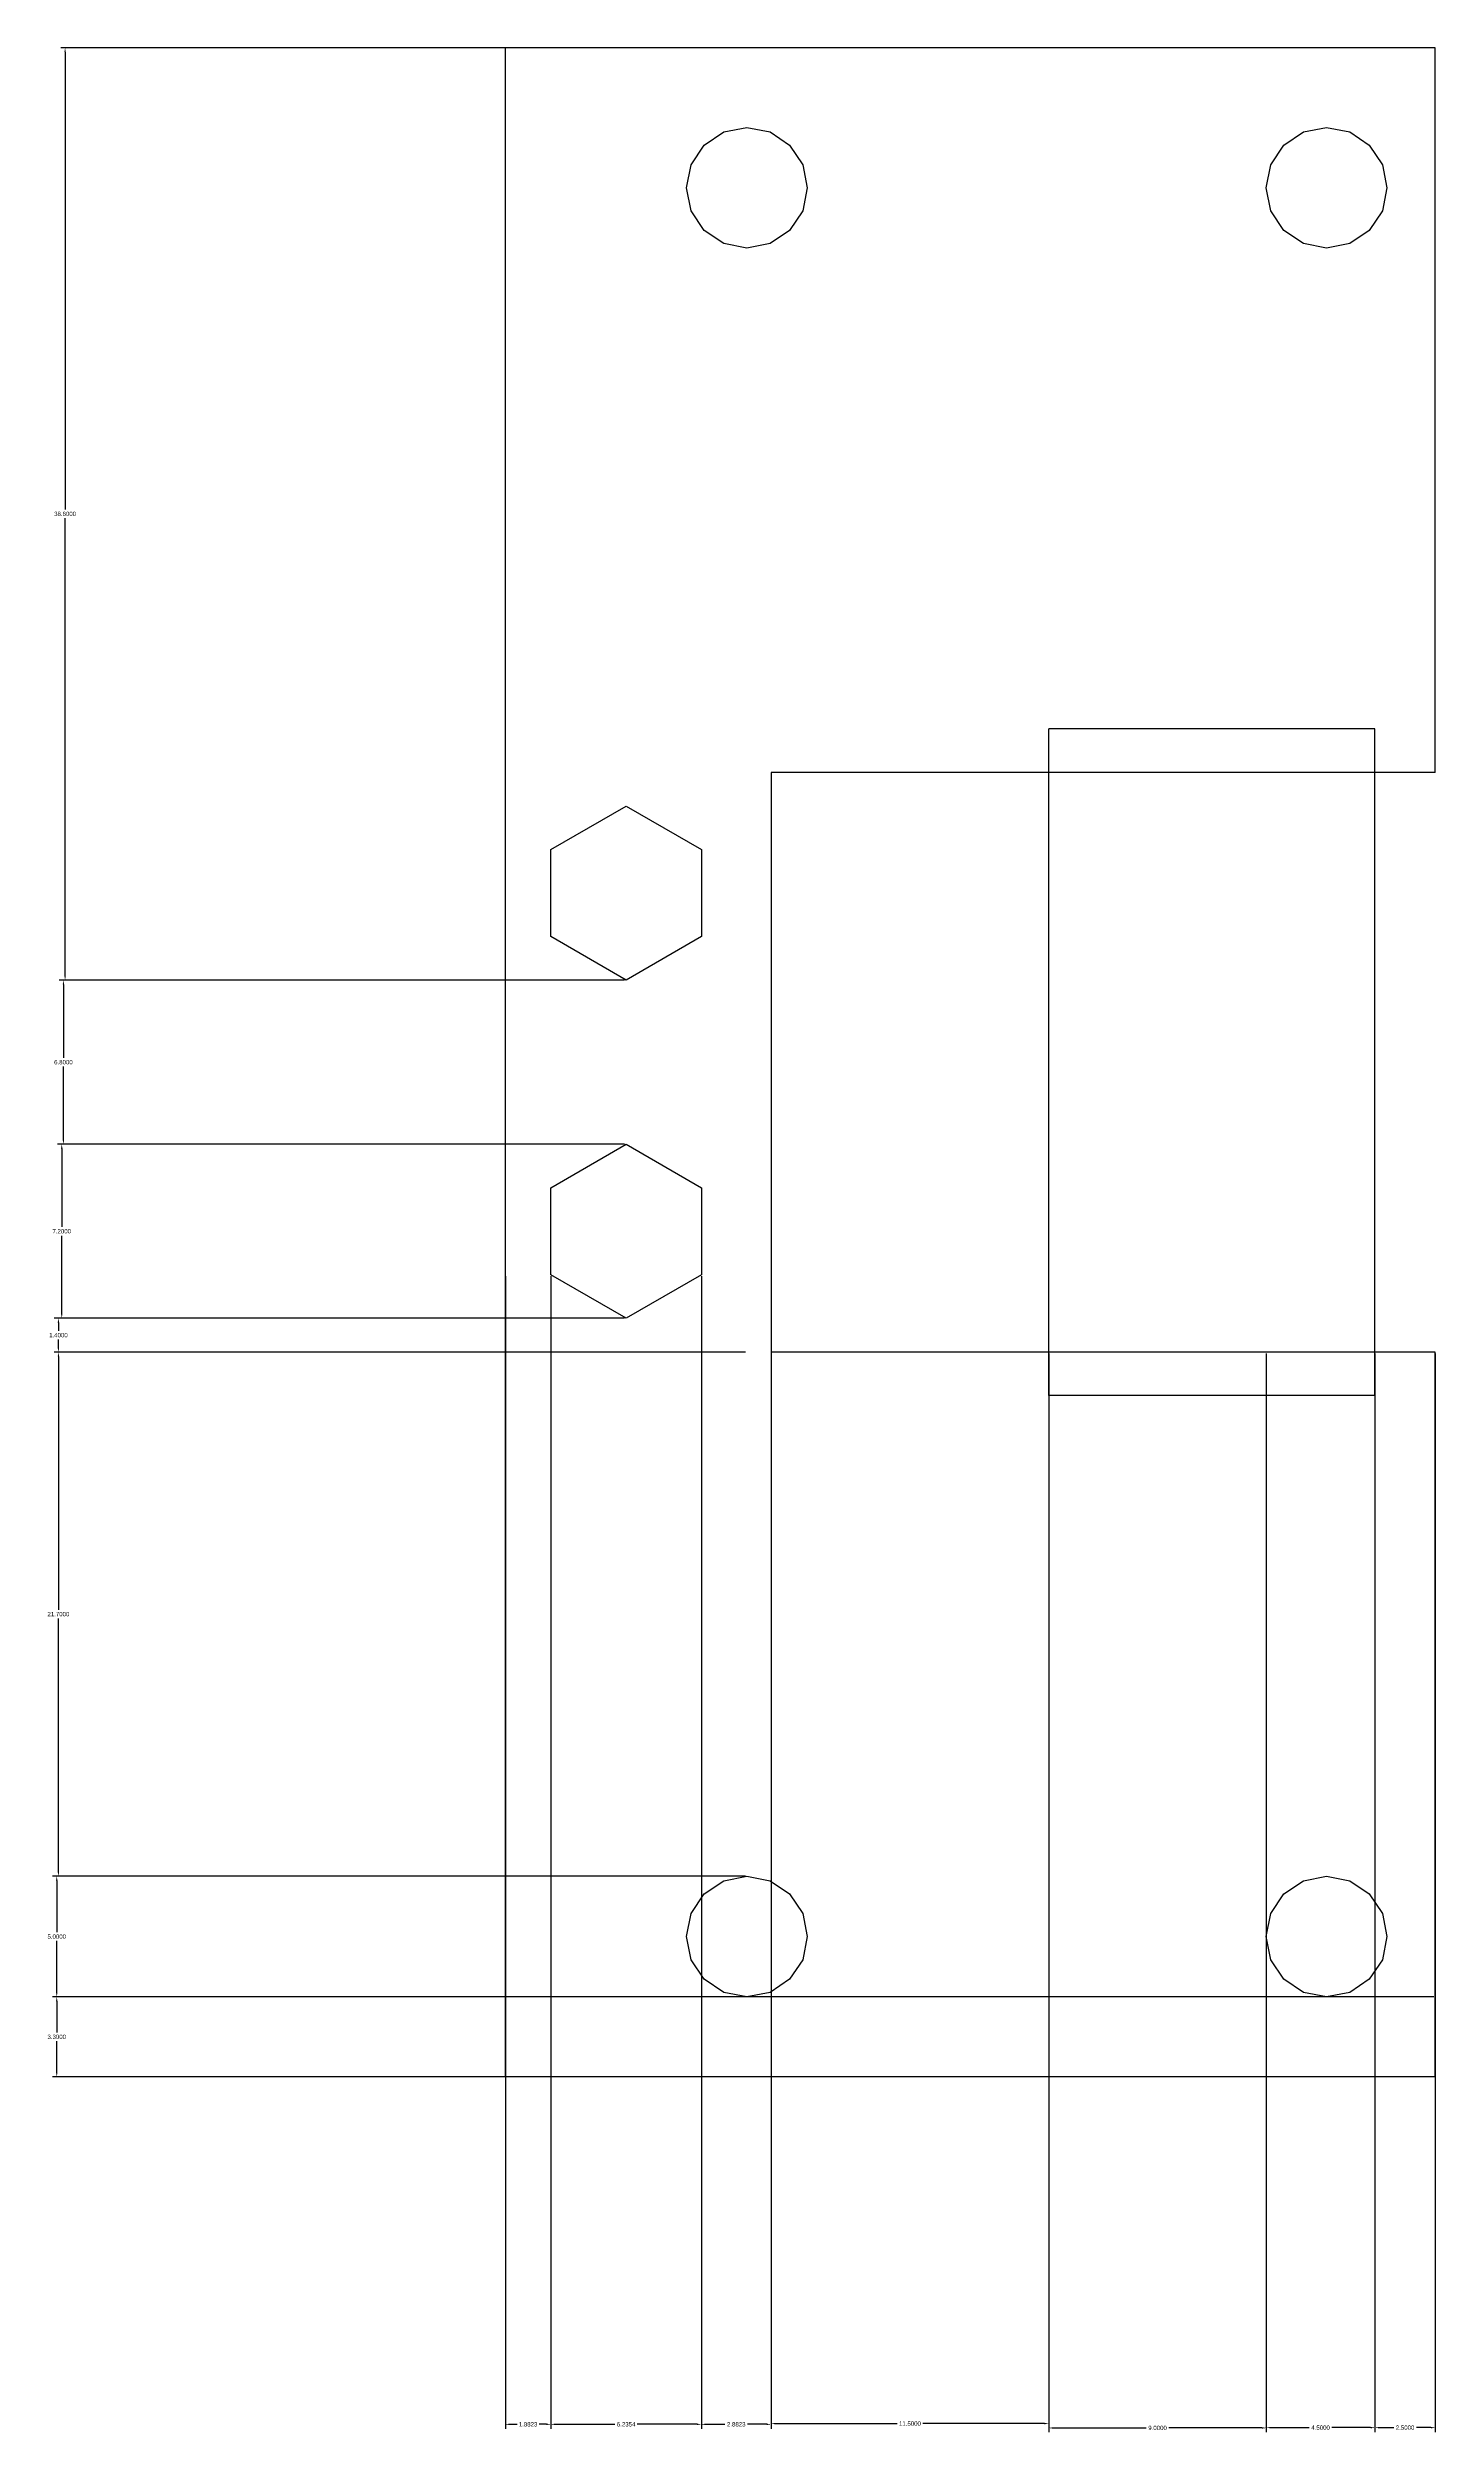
# Model space of a CAD drawing. Extents: x -35.4 to 22, y -46.2 to 52.5.
import ezdxf

# ---------------------------------------------------------------- set-up
doc = ezdxf.new("R2010")
doc.units = 0
doc.header["$MEASUREMENT"] = 0
doc.layers.get('0').update_dxf_attribs({"linetype": 'CONTINUOUS'})
doc.layers.get('Defpoints').update_dxf_attribs({"linetype": 'CONTINUOUS'})
doc.styles.get("Standard").update_dxf_attribs({"font": 'ARIAL.TTF'})
doc.dimstyles.get("Standard").update_dxf_attribs({"dimtxt": 0.18, "dimasz": 0.18, "dimexe": 0.18, "dimexo": 0.0625, "dimgap": 0.09, "dimtad": 0, "dimtih": 1, "dimtoh": 1, "dimdec": 4, "dimzin": 0, "dimdsep": 46, "dimtxsty": 'STANDARD', "dimcen": 0.09, "dimadec": 0, "dimazin": 0, "dimtfac": 1, "dimtdec": 4, "dimtofl": 0, "dimtmove": 0, "dimatfit": 3, "dimfxl": 1, "dimtolj": 1, "dimtzin": 0, "dimarcsym": 0})

# ---------------------------------------------------------------- blocks, each defined once
blk = doc.blocks.new('UNION002')
at = {"color": 0}
for p, q in [((22, 52.5), (-16.5, 52.5)), ((-16.5, -31.5), (-16.5, 52.5)), ((22, 22.5), (22, 52.5)), ((-8.81, 47.657), (-8.268, 48.468)), ((-8.268, 48.468), (-7.457, 49.01)), ((-7.457, 49.01), (-6.5, 49.2)), ((-6.5, 49.2), (-5.543, 49.01)), ((-5.543, 49.01), (-4.732, 48.468)), ((-4.732, 48.468), (-4.19, 47.657)), ((15.19, 47.657), (15.732, 48.468)), ((15.732, 48.468), (16.543, 49.01)), ((16.543, 49.01), (17.5, 49.2)), ((17.5, 49.2), (18.457, 49.01)), ((18.457, 49.01), (19.268, 48.468)), ((19.268, 48.468), (19.81, 47.657)), ((-9, 46.7), (-8.81, 47.657)), ((-4.19, 47.657), (-4, 46.7)), ((15, 46.7), (15.19, 47.657)), ((19.81, 47.657), (20, 46.7)), ((-8.81, 45.743), (-9, 46.7)), ((-4, 46.7), (-4.19, 45.743)), ((15.19, 45.743), (15, 46.7)), ((20, 46.7), (19.81, 45.743)), ((-8.268, 44.932), (-8.81, 45.743)), ((-4.19, 45.743), (-4.732, 44.932)), ((15.732, 44.932), (15.19, 45.743)), ((19.81, 45.743), (19.268, 44.932)), ((-7.457, 44.39), (-8.268, 44.932)), ((-4.732, 44.932), (-5.543, 44.39)), ((16.543, 44.39), (15.732, 44.932)), ((19.268, 44.932), (18.457, 44.39)), ((-6.5, 44.2), (-7.457, 44.39)), ((-5.543, 44.39), (-6.5, 44.2)), ((17.5, 44.2), (16.543, 44.39)), ((18.457, 44.39), (17.5, 44.2)), ((19.5, 24.3), (6, 24.3)), ((6, 22.5), (6, 24.3)), ((19.5, 22.5), (19.5, 24.3)), ((6, 22.5), (-5.5, 22.5)), ((-5.5, 22.5), (-5.5, -1.5)), ((19.5, 22.5), (6, 22.5)), ((6, -1.5), (6, 22.5)), ((22, 22.5), (19.5, 22.5)), ((19.5, -1.5), (19.5, 22.5)), ((-14.618, 19.3), (-11.5, 21.1)), ((-11.5, 21.1), (-8.382, 19.3)), ((-14.618, 15.7), (-14.618, 19.3)), ((-8.382, 19.3), (-8.382, 15.7)), ((-11.5, 13.9), (-14.618, 15.7)), ((-8.382, 15.7), (-11.5, 13.9)), ((-14.618, 5.3), (-11.5, 7.1)), ((-11.5, 7.1), (-8.382, 5.3)), ((-14.618, 1.7), (-14.618, 5.3)), ((-8.382, 5.3), (-8.382, 1.7)), ((-11.5, -0.1), (-14.618, 1.7)), ((-8.382, 1.7), (-11.5, -0.1)), ((6, -1.5), (-5.5, -1.5)), ((6, -3.3), (6, -1.5)), ((19.5, -1.5), (6, -1.5)), ((19.5, -3.3), (19.5, -1.5)), ((22, -1.5), (19.5, -1.5)), ((22, -31.5), (22, -1.5)), ((19.5, -3.3), (6, -3.3)), ((-8.268, -23.932), (-7.457, -23.39)), ((-7.457, -23.39), (-6.5, -23.2)), ((-6.5, -23.2), (-5.543, -23.39)), ((-5.543, -23.39), (-4.732, -23.932)), ((15.732, -23.932), (16.543, -23.39)), ((16.543, -23.39), (17.5, -23.2)), ((17.5, -23.2), (18.457, -23.39)), ((18.457, -23.39), (19.268, -23.932)), ((-8.81, -24.743), (-8.268, -23.932)), ((-4.732, -23.932), (-4.19, -24.743)), ((15.19, -24.743), (15.732, -23.932)), ((19.268, -23.932), (19.81, -24.743)), ((-9, -25.7), (-8.81, -24.743)), ((-4.19, -24.743), (-4, -25.7)), ((15, -25.7), (15.19, -24.743)), ((19.81, -24.743), (20, -25.7)), ((-8.81, -26.657), (-9, -25.7)), ((-4, -25.7), (-4.19, -26.657)), ((15.19, -26.657), (15, -25.7)), ((20, -25.7), (19.81, -26.657)), ((-8.268, -27.468), (-8.81, -26.657)), ((-7.457, -28.01), (-8.268, -27.468)), ((-4.732, -27.468), (-5.543, -28.01)), ((-4.19, -26.657), (-4.732, -27.468)), ((15.732, -27.468), (15.19, -26.657)), ((16.543, -28.01), (15.732, -27.468)), ((19.268, -27.468), (18.457, -28.01)), ((19.81, -26.657), (19.268, -27.468)), ((-6.5, -28.2), (-7.457, -28.01)), ((-5.543, -28.01), (-6.5, -28.2)), ((17.5, -28.2), (16.543, -28.01)), ((18.457, -28.01), (17.5, -28.2)), ((22, -31.5), (-16.5, -31.5))]:
    blk.add_line(p, q, dxfattribs=at)
blk = doc.blocks.new('*D1')
at = {"color": 0, "linetype": 'Continuous', "lineweight": -2, "transparency": 16777216}
for p, q in [((21.938, -28.2), (-35.253, -28.2)), ((-35.073, -28.38), (-35.073, -29.668)), ((-35.073, -31.32), (-35.073, -30.032)), ((21.938, -31.5), (-35.253, -31.5))]:
    blk.add_line(p, q, dxfattribs=at)
at = {"color": 0, "linetype": 'Continuous', "transparency": 16777216}
for points in [[(-35.103, -28.38), (-35.043, -28.38), (-35.073, -28.2)], [(-35.103, -31.32), (-35.043, -31.32), (-35.073, -31.5)]]:
    blk.add_solid(points, dxfattribs=at)
at = {"layer": 'Defpoints', "color": 0, "linetype": 'Continuous', "transparency": 16777216}
for p in [(-35.073, -28.2), (22, -28.2), (22, -31.5)]:
    blk.add_point(p, dxfattribs=at)
at = {"color": 0, "linetype": 'Continuous', "transparency": 16777216, "insert": (-35.073, -29.85), "char_height": 0.18, "attachment_point": 5}
blk.add_mtext('\\A1;3.3000', dxfattribs=at)
blk = doc.blocks.new('*D2')
at = {"color": 0, "linetype": 'Continuous', "lineweight": -2, "transparency": 16777216}
for p, q in [((-6.563, -23.2), (-35.253, -23.2)), ((-35.073, -23.38), (-35.073, -25.518)), ((-35.073, -28.02), (-35.073, -25.882)), ((-6.563, -28.2), (-35.253, -28.2))]:
    blk.add_line(p, q, dxfattribs=at)
at = {"color": 0, "linetype": 'Continuous', "transparency": 16777216}
for points in [[(-35.103, -23.38), (-35.043, -23.38), (-35.073, -23.2)], [(-35.103, -28.02), (-35.043, -28.02), (-35.073, -28.2)]]:
    blk.add_solid(points, dxfattribs=at)
at = {"layer": 'Defpoints', "color": 0, "linetype": 'Continuous', "transparency": 16777216}
for p in [(-35.073, -23.2), (-6.5, -23.2), (-6.5, -28.2)]:
    blk.add_point(p, dxfattribs=at)
at = {"color": 0, "linetype": 'Continuous', "transparency": 16777216, "insert": (-35.073, -25.7), "char_height": 0.18, "attachment_point": 5}
blk.add_mtext('\\A1;5.0000', dxfattribs=at)
blk = doc.blocks.new('*D3')
at = {"color": 0, "linetype": 'Continuous', "lineweight": -2, "transparency": 16777216}
for p, q in [((-6.563, -1.5), (-35.184, -1.5)), ((-35.004, -1.68), (-35.004, -12.168)), ((-35.004, -23.02), (-35.004, -12.532)), ((-6.563, -23.2), (-35.184, -23.2))]:
    blk.add_line(p, q, dxfattribs=at)
at = {"color": 0, "linetype": 'Continuous', "transparency": 16777216}
for points in [[(-35.034, -1.68), (-34.974, -1.68), (-35.004, -1.5)], [(-35.034, -23.02), (-34.974, -23.02), (-35.004, -23.2)]]:
    blk.add_solid(points, dxfattribs=at)
at = {"layer": 'Defpoints', "color": 0, "linetype": 'Continuous', "transparency": 16777216}
for p in [(-35.004, -1.5), (-6.5, -1.5), (-6.5, -23.2)]:
    blk.add_point(p, dxfattribs=at)
at = {"color": 0, "linetype": 'Continuous', "transparency": 16777216, "insert": (-35.004, -12.35), "char_height": 0.18, "attachment_point": 5}
blk.add_mtext('\\A1;21.7000', dxfattribs=at)
blk = doc.blocks.new('*D4')
at = {"color": 0, "linetype": 'Continuous', "lineweight": -2, "transparency": 16777216}
for p, q in [((-11.562, -0.1), (-35.184, -0.1)), ((-35.004, -0.28), (-35.004, -0.618)), ((-35.004, -1.32), (-35.004, -0.982)), ((-11.562, -1.5), (-35.184, -1.5))]:
    blk.add_line(p, q, dxfattribs=at)
at = {"color": 0, "linetype": 'Continuous', "transparency": 16777216}
for points in [[(-35.034, -0.28), (-34.974, -0.28), (-35.004, -0.1)], [(-35.034, -1.32), (-34.974, -1.32), (-35.004, -1.5)]]:
    blk.add_solid(points, dxfattribs=at)
at = {"layer": 'Defpoints', "color": 0, "linetype": 'Continuous', "transparency": 16777216}
for p in [(-11.5, -0.1), (-35.004, -1.5), (-11.5, -1.5)]:
    blk.add_point(p, dxfattribs=at)
at = {"color": 0, "linetype": 'Continuous', "transparency": 16777216, "insert": (-35.004, -0.8), "char_height": 0.18, "attachment_point": 5}
blk.add_mtext('\\A1;1.4000', dxfattribs=at)
blk = doc.blocks.new('*D5')
at = {"color": 0, "linetype": 'Continuous', "lineweight": -2, "transparency": 16777216}
for p, q in [((-11.562, 7.1), (-35.046, 7.1)), ((-34.866, 6.92), (-34.866, 3.682)), ((-34.866, 0.08), (-34.866, 3.318)), ((-11.562, -0.1), (-35.046, -0.1))]:
    blk.add_line(p, q, dxfattribs=at)
at = {"color": 0, "linetype": 'Continuous', "transparency": 16777216}
for points in [[(-34.896, 6.92), (-34.836, 6.92), (-34.866, 7.1)], [(-34.896, 0.08), (-34.836, 0.08), (-34.866, -0.1)]]:
    blk.add_solid(points, dxfattribs=at)
at = {"layer": 'Defpoints', "color": 0, "linetype": 'Continuous', "transparency": 16777216}
for p in [(-11.5, 7.1), (-34.866, -0.1), (-11.5, -0.1)]:
    blk.add_point(p, dxfattribs=at)
at = {"color": 0, "linetype": 'Continuous', "transparency": 16777216, "insert": (-34.866, 3.5), "char_height": 0.18, "attachment_point": 5}
blk.add_mtext('\\A1;7.2000', dxfattribs=at)
blk = doc.blocks.new('*D6')
at = {"color": 0, "linetype": 'Continuous', "lineweight": -2, "transparency": 16777216}
for p, q in [((-11.562, 13.9), (-34.977, 13.9)), ((-34.797, 13.72), (-34.797, 10.682)), ((-34.797, 7.28), (-34.797, 10.318)), ((-11.562, 7.1), (-34.977, 7.1))]:
    blk.add_line(p, q, dxfattribs=at)
at = {"color": 0, "linetype": 'Continuous', "transparency": 16777216}
for points in [[(-34.827, 13.72), (-34.767, 13.72), (-34.797, 13.9)], [(-34.827, 7.28), (-34.767, 7.28), (-34.797, 7.1)]]:
    blk.add_solid(points, dxfattribs=at)
at = {"layer": 'Defpoints', "color": 0, "linetype": 'Continuous', "transparency": 16777216}
for p in [(-34.797, 13.9), (-11.5, 13.9), (-11.5, 7.1)]:
    blk.add_point(p, dxfattribs=at)
at = {"color": 0, "linetype": 'Continuous', "transparency": 16777216, "insert": (-34.797, 10.5), "char_height": 0.18, "attachment_point": 5}
blk.add_mtext('\\A1;6.8000', dxfattribs=at)
blk = doc.blocks.new('*D7')
at = {"color": 0, "linetype": 'Continuous', "lineweight": -2, "transparency": 16777216}
for p, q in [((-11.562, 52.5), (-34.908, 52.5)), ((-34.728, 52.32), (-34.728, 33.382)), ((-34.728, 14.08), (-34.728, 33.018)), ((-11.562, 13.9), (-34.908, 13.9))]:
    blk.add_line(p, q, dxfattribs=at)
at = {"color": 0, "linetype": 'Continuous', "transparency": 16777216}
for points in [[(-34.758, 52.32), (-34.698, 52.32), (-34.728, 52.5)], [(-34.758, 14.08), (-34.698, 14.08), (-34.728, 13.9)]]:
    blk.add_solid(points, dxfattribs=at)
at = {"layer": 'Defpoints', "color": 0, "linetype": 'Continuous', "transparency": 16777216}
for p in [(-34.728, 52.5), (-11.5, 52.5), (-11.5, 13.9)]:
    blk.add_point(p, dxfattribs=at)
at = {"color": 0, "linetype": 'Continuous', "transparency": 16777216, "insert": (-34.728, 33.2), "char_height": 0.18, "attachment_point": 5}
blk.add_mtext('\\A1;38.6000', dxfattribs=at)
blk = doc.blocks.new('*D8')
at = {"color": 0, "linetype": 'Continuous', "lineweight": -2, "transparency": 16777216}
for p, q in [((-16.5, 1.637), (-16.5, -46.072)), ((-14.618, 1.637), (-14.618, -46.072)), ((-16.32, -45.892), (-16.015, -45.892)), ((-14.798, -45.892), (-15.103, -45.892))]:
    blk.add_line(p, q, dxfattribs=at)
at = {"color": 0, "linetype": 'Continuous', "transparency": 16777216}
for points in [[(-16.32, -45.862), (-16.32, -45.922), (-16.5, -45.892)], [(-14.798, -45.862), (-14.798, -45.922), (-14.618, -45.892)]]:
    blk.add_solid(points, dxfattribs=at)
at = {"layer": 'Defpoints', "color": 0, "linetype": 'Continuous', "transparency": 16777216}
for p in [(-16.5, 1.7), (-14.618, 1.7), (-16.5, -45.892)]:
    blk.add_point(p, dxfattribs=at)
at = {"color": 0, "linetype": 'Continuous', "transparency": 16777216, "insert": (-15.559, -45.892), "char_height": 0.18, "attachment_point": 5}
blk.add_mtext('\\A1;1.8823', dxfattribs=at)
blk = doc.blocks.new('*D9')
at = {"color": 0, "linetype": 'Continuous', "lineweight": -2, "transparency": 16777216}
for p, q in [((-14.618, 1.637), (-14.618, -46.072)), ((-8.382, 1.637), (-8.382, -46.072)), ((-14.438, -45.892), (-11.962, -45.892)), ((-8.562, -45.892), (-11.038, -45.892))]:
    blk.add_line(p, q, dxfattribs=at)
at = {"color": 0, "linetype": 'Continuous', "transparency": 16777216}
for points in [[(-14.438, -45.862), (-14.438, -45.922), (-14.618, -45.892)], [(-8.562, -45.862), (-8.562, -45.922), (-8.382, -45.892)]]:
    blk.add_solid(points, dxfattribs=at)
at = {"layer": 'Defpoints', "color": 0, "linetype": 'Continuous', "transparency": 16777216}
for p in [(-14.618, 1.7), (-8.382, 1.7), (-14.618, -45.892)]:
    blk.add_point(p, dxfattribs=at)
at = {"color": 0, "linetype": 'Continuous', "transparency": 16777216, "insert": (-11.5, -45.892), "char_height": 0.18, "attachment_point": 5}
blk.add_mtext('\\A1;6.2354', dxfattribs=at)
blk = doc.blocks.new('*D10')
at = {"color": 0, "linetype": 'Continuous', "lineweight": -2, "transparency": 16777216}
for p, q in [((-8.382, 1.637), (-8.382, -46.072)), ((-5.5, 1.637), (-5.5, -46.072)), ((-8.202, -45.892), (-7.408, -45.892)), ((-5.68, -45.892), (-6.474, -45.892))]:
    blk.add_line(p, q, dxfattribs=at)
at = {"color": 0, "linetype": 'Continuous', "transparency": 16777216}
for points in [[(-8.202, -45.862), (-8.202, -45.922), (-8.382, -45.892)], [(-5.68, -45.862), (-5.68, -45.922), (-5.5, -45.892)]]:
    blk.add_solid(points, dxfattribs=at)
at = {"layer": 'Defpoints', "color": 0, "linetype": 'Continuous', "transparency": 16777216}
for p in [(-8.382, 1.7), (-5.5, 1.7), (-5.5, -45.892)]:
    blk.add_point(p, dxfattribs=at)
at = {"color": 0, "linetype": 'Continuous', "transparency": 16777216, "insert": (-6.941, -45.892), "char_height": 0.18, "attachment_point": 5}
blk.add_mtext('\\A1;2.8823', dxfattribs=at)
blk = doc.blocks.new('*D11')
at = {"color": 0, "linetype": 'Continuous', "lineweight": -2, "transparency": 16777216}
for p, q in [((-5.5, -1.563), (-5.5, -46.042)), ((6, -1.563), (6, -46.042)), ((-5.32, -45.862), (-0.277, -45.862)), ((5.82, -45.862), (0.777, -45.862))]:
    blk.add_line(p, q, dxfattribs=at)
at = {"color": 0, "linetype": 'Continuous', "transparency": 16777216}
for points in [[(-5.32, -45.832), (-5.32, -45.892), (-5.5, -45.862)], [(5.82, -45.832), (5.82, -45.892), (6, -45.862)]]:
    blk.add_solid(points, dxfattribs=at)
at = {"layer": 'Defpoints', "color": 0, "linetype": 'Continuous', "transparency": 16777216}
for p in [(-5.5, -1.5), (6, -1.5), (-5.5, -45.862)]:
    blk.add_point(p, dxfattribs=at)
at = {"color": 0, "linetype": 'Continuous', "transparency": 16777216, "insert": (0.25, -45.862), "char_height": 0.18, "attachment_point": 5}
blk.add_mtext('\\A1;11.5000', dxfattribs=at)
blk = doc.blocks.new('*D12')
at = {"color": 0, "linetype": 'Continuous', "lineweight": -2, "transparency": 16777216}
for p, q in [((6, -25.762), (6, -46.222)), ((15, -25.762), (15, -46.222)), ((6.18, -46.042), (10.033, -46.042)), ((14.82, -46.042), (10.967, -46.042))]:
    blk.add_line(p, q, dxfattribs=at)
at = {"color": 0, "linetype": 'Continuous', "transparency": 16777216}
for points in [[(6.18, -46.012), (6.18, -46.072), (6, -46.042)], [(14.82, -46.012), (14.82, -46.072), (15, -46.042)]]:
    blk.add_solid(points, dxfattribs=at)
at = {"layer": 'Defpoints', "color": 0, "linetype": 'Continuous', "transparency": 16777216}
for p in [(6, -25.7), (15, -25.7), (6, -46.042)]:
    blk.add_point(p, dxfattribs=at)
at = {"color": 0, "linetype": 'Continuous', "transparency": 16777216, "insert": (10.5, -46.042), "char_height": 0.18, "attachment_point": 5}
blk.add_mtext('\\A1;9.0000', dxfattribs=at)
blk = doc.blocks.new('*D13')
at = {"color": 0, "linetype": 'Continuous', "lineweight": -2, "transparency": 16777216}
for p, q in [((15, -1.562), (15, -46.21)), ((19.5, -1.562), (19.5, -46.21)), ((15.18, -46.03), (16.78, -46.03)), ((19.32, -46.03), (17.72, -46.03))]:
    blk.add_line(p, q, dxfattribs=at)
at = {"color": 0, "linetype": 'Continuous', "transparency": 16777216}
for points in [[(15.18, -46), (15.18, -46.06), (15, -46.03)], [(19.32, -46), (19.32, -46.06), (19.5, -46.03)]]:
    blk.add_solid(points, dxfattribs=at)
at = {"layer": 'Defpoints', "color": 0, "linetype": 'Continuous', "transparency": 16777216}
for p in [(15, -1.5), (19.5, -1.5), (15, -46.03)]:
    blk.add_point(p, dxfattribs=at)
at = {"color": 0, "linetype": 'Continuous', "transparency": 16777216, "insert": (17.25, -46.03), "char_height": 0.18, "attachment_point": 5}
blk.add_mtext('\\A1;4.5000', dxfattribs=at)
blk = doc.blocks.new('*D14')
at = {"color": 0, "linetype": 'Continuous', "lineweight": -2, "transparency": 16777216}
for p, q in [((19.5, -1.562), (19.5, -46.21)), ((22, -1.562), (22, -46.21)), ((19.68, -46.03), (20.282, -46.03)), ((21.82, -46.03), (21.218, -46.03))]:
    blk.add_line(p, q, dxfattribs=at)
at = {"color": 0, "linetype": 'Continuous', "transparency": 16777216}
for points in [[(19.68, -46), (19.68, -46.06), (19.5, -46.03)], [(21.82, -46), (21.82, -46.06), (22, -46.03)]]:
    blk.add_solid(points, dxfattribs=at)
at = {"layer": 'Defpoints', "color": 0, "linetype": 'Continuous', "transparency": 16777216}
for p in [(19.5, -1.5), (22, -1.5), (19.5, -46.03)]:
    blk.add_point(p, dxfattribs=at)
at = {"color": 0, "linetype": 'Continuous', "transparency": 16777216, "insert": (20.75, -46.03), "char_height": 0.18, "attachment_point": 5}
blk.add_mtext('\\A1;2.5000', dxfattribs=at)

msp = doc.modelspace()

# ---------------------------------------------------------------- block references
at = {"color": 0}
msp.add_blockref('UNION002', (0, 0), dxfattribs=at)

# ---------------------------------------------------------------- dimensions: what is measured, and where the dimension line sits
at = {"linetype": 'Continuous'}
for base, p1, p2, picture, middle in [((-34.72824, 52.5), (-11.5, 13.9), (-11.5, 52.5), '*D7', (-34.72824, 33.2)), ((-34.7972, 13.9), (-11.5, 7.1), (-11.5, 13.9), '*D6', (-34.7972, 10.5)), ((-34.86615, -0.1), (-11.5, 7.1), (-11.5, -0.1), '*D5', (-34.86615, 3.5)), ((-35.00407, -1.5), (-11.5, -0.1), (-11.5, -1.5), '*D4', (-35.00407, -0.8)), ((-35.00407, -1.5), (-6.5, -23.2), (-6.5, -1.5), '*D3', (-35.00407, -12.35)), ((-35.07303, -23.2), (-6.5, -28.2), (-6.5, -23.2), '*D2', (-35.07303, -25.7)), ((-35.07303, -28.2), (22, -31.5), (22, -28.2), '*D1', (-35.07303, -29.85))]:
    dim = msp.add_linear_dim(base=base, p1=p1, p2=p2, angle=90, dimstyle='Standard', dxfattribs=at)
    dim.commit()
    dim.dimension.update_dxf_attribs({"geometry": picture, "text_midpoint": middle})
for base, p1, p2, picture, middle in [((-16.5, -45.8924), (-14.61769, 1.7), (-16.5, 1.7), '*D8', (-15.55885, -45.8924)), ((-14.61769, -45.8924), (-8.38231, 1.7), (-14.61769, 1.7), '*D9', (-11.5, -45.8924)), ((-5.5, -45.8924), (-8.38231, 1.7), (-5.5, 1.7), '*D10', (-6.94115, -45.8924)), ((-5.5, -45.8624), (6, -1.5), (-5.5, -1.5), '*D11', (0.25, -45.8624)), ((15, -46.03037), (19.5, -1.5), (15, -1.5), '*D13', (17.25, -46.03037)), ((19.5, -46.03037), (22, -1.5), (19.5, -1.5), '*D14', (20.75, -46.03037)), ((6, -46.0424), (15, -25.7), (6, -25.7), '*D12', (10.5, -46.0424))]:
    dim = msp.add_linear_dim(base=base, p1=p1, p2=p2, dimstyle='Standard', dxfattribs=at)
    dim.commit()
    dim.dimension.update_dxf_attribs({"geometry": picture, "text_midpoint": middle})

doc.saveas('drawing.dxf')
